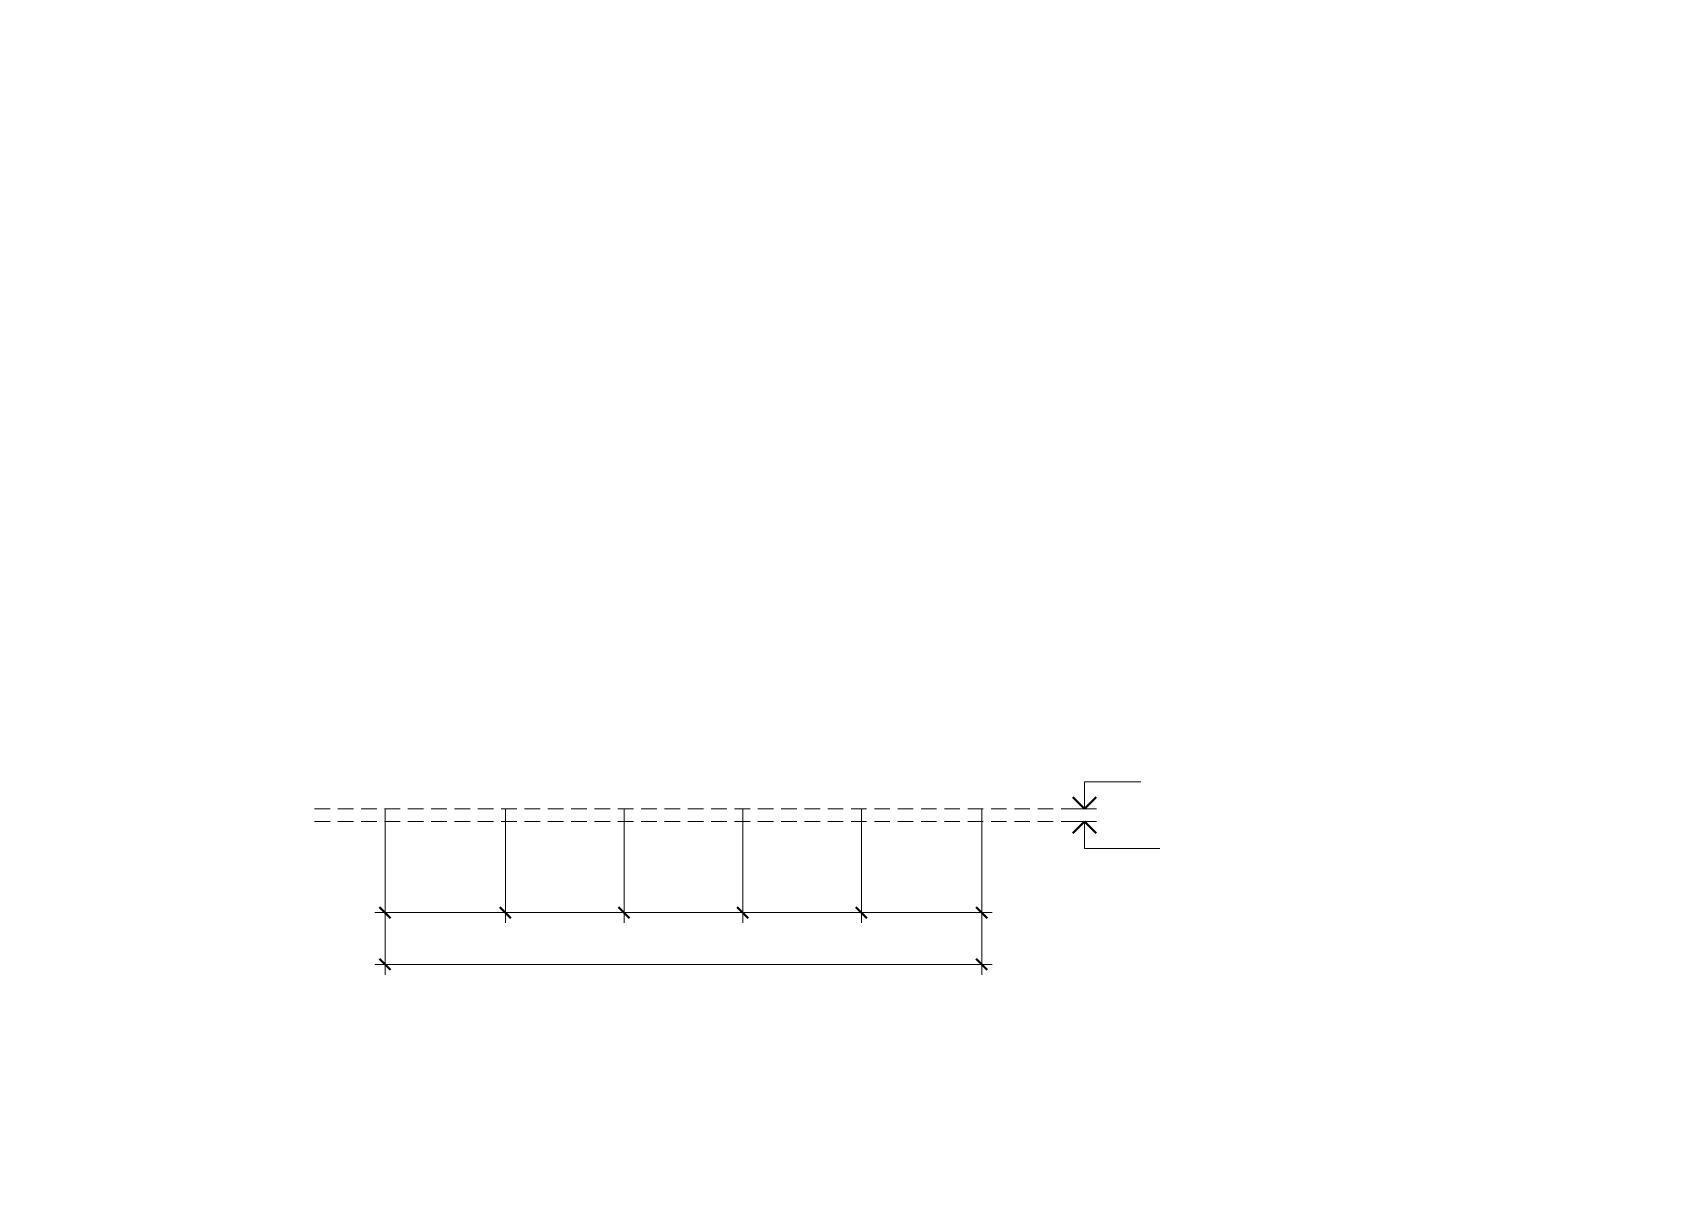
# Model space of a CAD drawing. Header units: millimetres. Extents: x 0 to 7980, y 0 to 297.
# Drawn here: x 3360 to 3780, y 0 to 297 of the extents above; entities that cross this region are included whole.
import ezdxf

# ---------------------------------------------------------------- set-up
doc = ezdxf.new("R2010")
doc.units = ezdxf.units.MM
for name, pattern in [('K5LT_BASIC', [0]), ('K5LT_DASHED', [6, 4, -2]), ('K5LT_THIN', [0])]:
    doc.linetypes.add(name, pattern=pattern)
doc.layers.add('Системный слой', color=7, linetype='Continuous')
doc.styles.add('KTEXTSTYLE', font='GOST_AU.SHX', dxfattribs={"width": 0.96, "height": 5})

# ---------------------------------------------------------------- blocks, each defined once
blk = doc.blocks.new('U137')
at = {"layer": 'Системный слой', "color": 7, "linetype": 'K5LT_THIN', "lineweight": 18}
for p, q in [((3630.55, 97.34), (3630.55, 104.34)), ((3630.55, 104.34), (3645.09, 104.34)), ((3624.96, 97.34), (3632.55, 97.34))]:
    blk.add_line(p, q, dxfattribs=at)
at = {"layer": 'Системный слой', "color": 5, "linetype": 'K5LT_BASIC', "lineweight": 40}
for p, q in [((3627.55, 100.34), (3630.55, 97.34)), ((3630.55, 97.34), (3633.55, 100.34))]:
    blk.add_line(p, q, dxfattribs=at)
blk = doc.blocks.new('U138')
at = {"layer": 'Системный слой', "color": 7, "linetype": 'K5LT_THIN', "lineweight": 18}
for p, q in [((3625.29, 94.14), (3632.55, 94.14)), ((3630.55, 94.14), (3630.55, 87.14)), ((3630.55, 87.14), (3649.94, 87.14))]:
    blk.add_line(p, q, dxfattribs=at)
at = {"layer": 'Системный слой', "color": 5, "linetype": 'K5LT_BASIC', "lineweight": 40}
for p, q in [((3630.55, 94.14), (3627.55, 91.14)), ((3633.55, 91.14), (3630.55, 94.14))]:
    blk.add_line(p, q, dxfattribs=at)
blk = doc.blocks.new('U136')
at = {"layer": 'Системный слой', "color": 7, "linetype": 'K5LT_DASHED', "lineweight": 18}
for p, q in [((3432.54, 97.34), (3633.71, 97.34)), ((3432.54, 94.14), (3633.71, 94.14))]:
    blk.add_line(p, q, dxfattribs=at)
at = {"layer": 'Системный слой'}
for name in ['U137', 'U138']:
    blk.add_blockref(name, (0, 0), dxfattribs=at)

msp = doc.modelspace()

# ---------------------------------------------------------------- linework, layer by layer
at = {"layer": 'Системный слой', "color": 7, "linetype": 'K5LT_THIN', "lineweight": 18}
for p, q in [((3450.6729, 97.34377), (3450.6729, 68.01044)), ((3450.6729, 97.34377), (3450.6729, 54.67711)), ((3481.60623, 97.34377), (3481.60623, 68.01044)), ((3481.60623, 97.34377), (3481.60623, 68.01044)), ((3512.13956, 97.34377), (3512.13956, 68.01044)), ((3512.13956, 97.34377), (3512.13956, 68.01044)), ((3542.6729, 97.34377), (3542.6729, 68.01044)), ((3542.6729, 97.34377), (3542.6729, 68.01044)), ((3573.20623, 97.34377), (3573.20623, 68.01044)), ((3573.20623, 97.34377), (3573.20623, 68.01044)), ((3604.13956, 97.34377), (3604.13956, 68.01044)), ((3604.13956, 97.34377), (3604.13956, 54.67711)), ((3450.6729, 70.67711), (3448.00623, 70.67711)), ((3450.6729, 70.67711), (3481.60623, 70.67711)), ((3481.60623, 70.67711), (3478.93956, 70.67711)), ((3481.60623, 70.67711), (3484.2729, 70.67711)), ((3481.60623, 70.67711), (3512.13956, 70.67711)), ((3512.13956, 70.67711), (3509.4729, 70.67711)), ((3512.13956, 70.67711), (3514.80623, 70.67711)), ((3512.13956, 70.67711), (3542.6729, 70.67711)), ((3542.6729, 70.67711), (3540.00623, 70.67711)), ((3542.6729, 70.67711), (3545.33956, 70.67711)), ((3542.6729, 70.67711), (3573.20623, 70.67711)), ((3573.20623, 70.67711), (3570.53956, 70.67711)), ((3573.20623, 70.67711), (3575.8729, 70.67711)), ((3573.20623, 70.67711), (3604.13956, 70.67711)), ((3604.13956, 70.67711), (3606.80623, 70.67711)), ((3450.6729, 57.34377), (3448.00623, 57.34377)), ((3450.6729, 57.34377), (3604.13956, 57.34377)), ((3604.13956, 57.34377), (3606.80623, 57.34377))]:
    msp.add_line(p, q, dxfattribs=at)
at = {"layer": 'Системный слой', "color": 5, "linetype": 'K5LT_BASIC', "lineweight": 40}
for p, q in [((3452.0869, 69.26311), (3449.2589, 72.09111)), ((3480.19223, 72.09111), (3483.02023, 69.26311)), ((3483.02023, 69.26311), (3480.19223, 72.09111)), ((3510.72556, 72.09111), (3513.55356, 69.26311)), ((3513.55356, 69.26311), (3510.72556, 72.09111)), ((3541.2589, 72.09111), (3544.0869, 69.26311)), ((3544.0869, 69.26311), (3541.2589, 72.09111)), ((3571.79223, 72.09111), (3574.62023, 69.26311)), ((3574.62023, 69.26311), (3571.79223, 72.09111)), ((3602.72556, 72.09111), (3605.55356, 69.26311)), ((3452.0869, 55.92977), (3449.2589, 58.75777)), ((3602.72556, 58.75777), (3605.55356, 55.92977))]:
    msp.add_line(p, q, dxfattribs=at)

# ---------------------------------------------------------------- block references
at = {"layer": 'Системный слой'}
msp.add_blockref('U136', (0, 0), dxfattribs=at)

doc.saveas('drawing.dxf')
